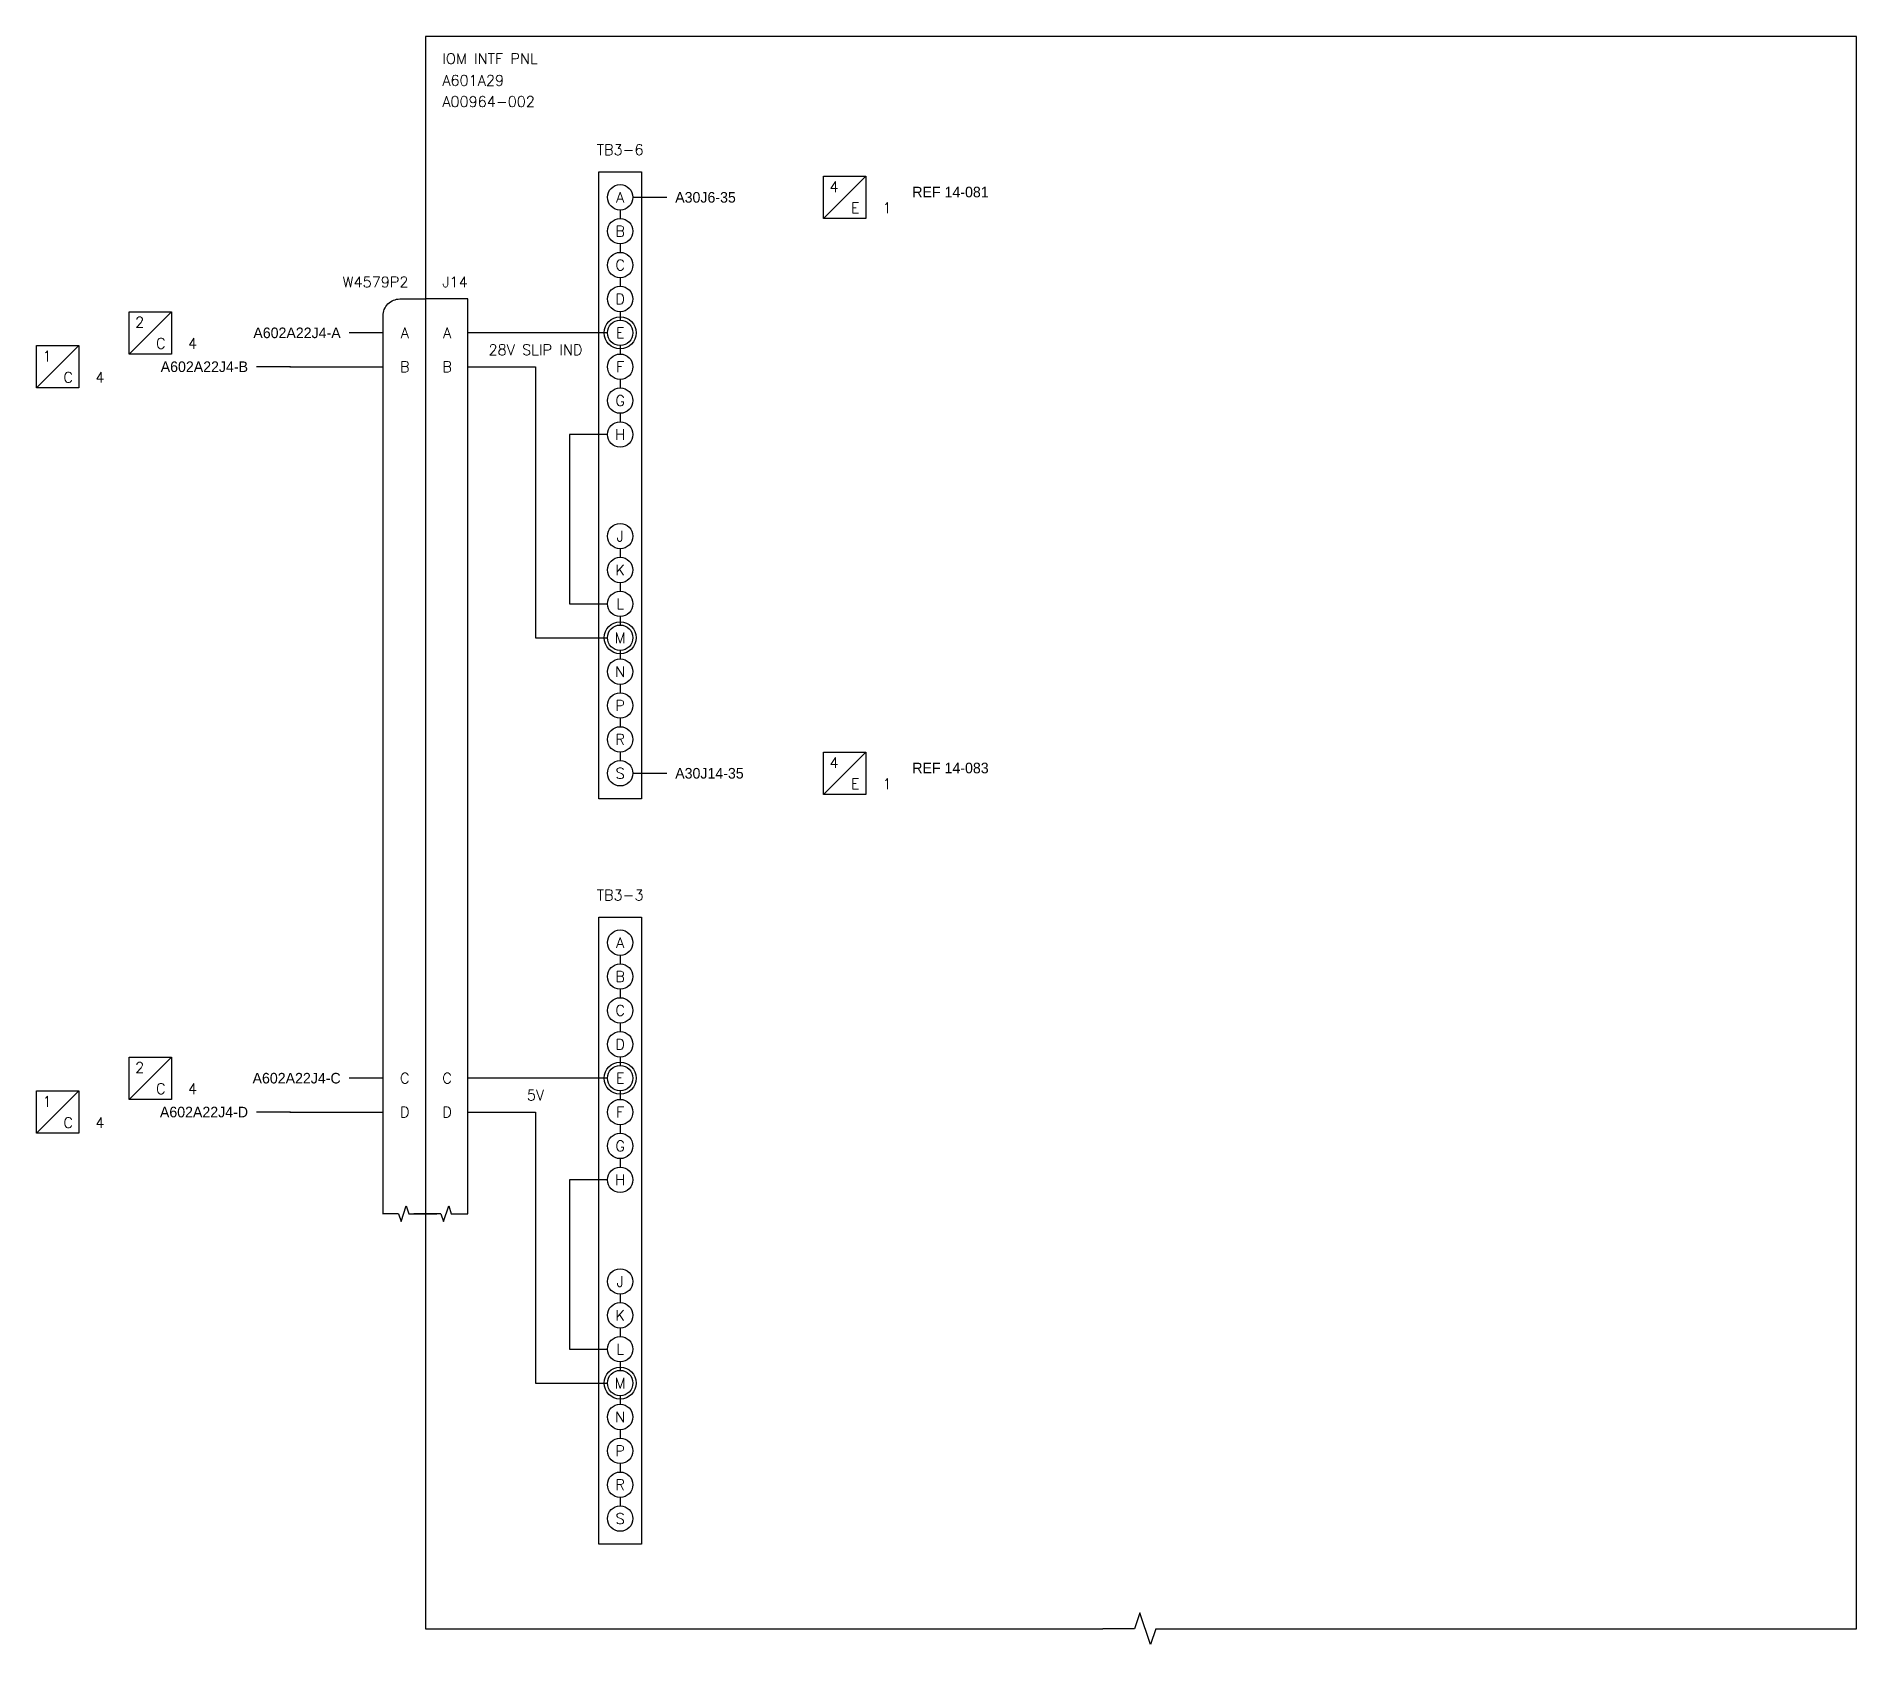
# Model space of a CAD drawing. Extents: x -29 to 207, y 0 to 19.
# Drawn here: x 154.71 to 176.2, y -0.09 to 18.9 of the extents above; entities that cross this region are included whole.
import ezdxf
from ezdxf.enums import TextEntityAlignment as Align

# ---------------------------------------------------------------- set-up
doc = ezdxf.new("R2010")
doc.units = 0
doc.header["$MEASUREMENT"] = 0
doc.linetypes.add('DGN5', pattern=[0.257567, 0.085856, -0.171711])
doc.layers.get('0').update_dxf_attribs({"linetype": 'CONTINUOUS'})
doc.styles.add('SCHEMATIC', font='romans.shx', dxfattribs={"height": 0.125})

msp = doc.modelspace()

# ---------------------------------------------------------------- texts
at = {"linetype": 'DGN5', "style": 'SCHEMATIC'}
for s, p in [('IOM INTF PNL', (159.5, 18.7)), ('A601A29', (159.5, 18.443)), ('A00964-002', (159.5, 18.193))]:
    msp.add_text(s, height=0.125, dxfattribs=at).set_placement(p, align=Align.TOP_LEFT)
at = {"style": 'SCHEMATIC'}
for s, p in [('TB3-6', (161.6, 17.562)), ('A', (161.6, 17)), ('B', (161.6, 16.6)), ('C', (161.6, 16.2)), ('D', (161.6, 15.8)), ('A', (159.056, 15.4)), ('A', (159.556, 15.4)), ('E', (161.6, 15.4)), ('B', (159.056, 15)), ('B', (159.556, 15)), ('F', (161.6, 15)), ('G', (161.6, 14.6)), ('H', (161.6, 14.2)), ('J', (161.6, 13)), ('K', (161.6, 12.6)), ('L', (161.6, 12.2)), ('M', (161.6, 11.8)), ('N', (161.6, 11.4)), ('P', (161.6, 11)), ('R', (161.6, 10.6)), ('S', (161.6, 10.2)), ('TB3-3', (161.6, 8.762)), ('A', (161.6, 8.2)), ('B', (161.6, 7.8)), ('C', (161.6, 7.4)), ('D', (161.6, 7)), ('C', (159.056, 6.6)), ('C', (159.556, 6.6)), ('E', (161.6, 6.6)), ('D', (159.056, 6.2)), ('D', (159.556, 6.2)), ('F', (161.6, 6.2)), ('G', (161.6, 5.8)), ('H', (161.6, 5.4)), ('J', (161.6, 4.2)), ('K', (161.6, 3.8)), ('L', (161.6, 3.4)), ('M', (161.6, 3)), ('N', (161.6, 2.6)), ('P', (161.6, 2.2)), ('R', (161.6, 1.8)), ('S', (161.6, 1.4))]:
    msp.add_text(s, height=0.125, dxfattribs=at).set_placement(p, align=Align.MIDDLE_CENTER)
msp.add_text('W4579P2', height=0.125, dxfattribs=at).set_placement((159.1, 16), align=Align.MIDDLE_RIGHT)
msp.add_text('J14', height=0.125, dxfattribs=at).set_placement((159.5, 16), align=Align.MIDDLE_LEFT)
at = {"linetype": 'DGN5', "style": 'SCHEMATIC'}
for s, p in [('28V SLIP IND', (160.6, 15.2)), ('5V', (160.6, 6.4))]:
    msp.add_text(s, height=0.125, dxfattribs=at).set_placement(p, align=Align.MIDDLE_CENTER)

# ---------------------------------------------------------------- blocks, each defined once
blk = doc.blocks.new('A$C25241EBF')
at = {"linetype": 'ByBlock'}
for p, q in [((0.19375, 0), (0.00625, 0)), ((0.225, 0.09375), (0.19375, 0)), ((0.2875, -0.09375), (0.225, 0.09375)), ((0.31875, 0), (0.2875, -0.09375)), ((0.31875, 0), (0.50625, 0))]:
    blk.add_line(p, q, dxfattribs=at)
blk = doc.blocks.new('DEST_FROM')
for p, q in [((-2.999, -0.25), (-2.499, 0.25)), ((0, 0), (-0.4, 0))]:
    blk.add_line(p, q)
blk.add_lwpolyline([(-2.999, 0.25), (-2.499, 0.25), (-2.499, -0.25), (-2.999, -0.25)], close=True)
for tag, p in [('DWG_TITLE', (-3.399, 0)), ('DWG_#', (-3.402, -0.2))]:
    blk.add_attdef(tag, text='', height=0.125).set_placement(p, align=Align.RIGHT)
at = {"style": 'SCHEMATIC'}
for p in [(-2.874, 0.125), (-2.624, -0.125)]:
    blk.add_attdef('X', text='', height=0.125, dxfattribs=at).set_placement(p, align=Align.MIDDLE)
blk.add_attdef('CONTACT_REFDES', text='', height=0.125).set_placement((-0.5, 0), align=Align.MIDDLE_RIGHT)
blk.add_attdef('X', text='', height=0.125, dxfattribs=at).set_placement((-2.249, -0.125), align=Align.MIDDLE_CENTER)
blk = doc.blocks.new('connector break')
at = {"linetype": 'ByBlock'}
for p, q in [((0.1875, 0), (0, 0)), ((0.21875, 0.09375), (0.1875, 0)), ((0.28125, -0.09375), (0.21875, 0.09375)), ((0.3125, 0), (0.28125, -0.09375)), ((0.3125, 0), (0.5, 0))]:
    blk.add_line(p, q, dxfattribs=at)
blk = doc.blocks.new('DEST_TO')
for p, q in [((2.25, -0.25), (2.75, 0.25)), ((0, 0), (0.4, 0))]:
    blk.add_line(p, q)
blk.add_lwpolyline([(2.25, 0.25), (2.75, 0.25), (2.75, -0.25), (2.25, -0.25)], close=True)
blk.add_attdef('CONTACT_REFDES', text='', height=0.125).set_placement((0.5, 0), align=Align.MIDDLE_LEFT)
at = {"style": 'SCHEMATIC'}
for p in [(2.375, 0.125), (2.625, -0.125)]:
    blk.add_attdef('X', text='', height=0.125, dxfattribs=at).set_placement(p, align=Align.MIDDLE)
for tag, p in [('DWG_TITLE', (3.3, 0)), ('DWG_#', (3.3, -0.2))]:
    blk.add_attdef(tag, p, '', height=0.125)
blk.add_attdef('X', text='', height=0.125, dxfattribs=at).set_placement((3, -0.125), align=Align.MIDDLE_CENTER)

# ---------------------------------------------------------------- linework, layer by layer
for p, q in [((161.6, 16.85), (161.6, 16.75)), ((161.6, 16.45), (161.6, 16.35)), ((161.6, 16.05), (161.6, 15.95)), ((161.6, 15.65), (161.6, 15.55)), ((161.45, 15.4), (159.806, 15.4)), ((161.6, 15.25), (161.6, 15.15)), ((157.7, 15), (158.8, 15)), ((161.6, 14.85), (161.6, 14.75)), ((161.6, 14.45), (161.6, 14.35)), ((161.6, 12.85), (161.6, 12.75)), ((161.6, 12.45), (161.6, 12.35)), ((161.6, 12.05), (161.6, 11.95)), ((161.6, 11.65), (161.6, 11.55)), ((161.6, 11.25), (161.6, 11.15)), ((161.6, 10.85), (161.6, 10.75)), ((161.6, 10.45), (161.6, 10.35)), ((161.6, 8.05), (161.6, 7.95)), ((161.6, 7.65), (161.6, 7.55)), ((161.6, 7.25), (161.6, 7.15)), ((161.6, 6.85), (161.6, 6.75)), ((161.45, 6.6), (159.806, 6.6)), ((161.6, 6.45), (161.6, 6.35)), ((157.7, 6.2), (158.8, 6.2)), ((161.6, 6.05), (161.6, 5.95)), ((161.6, 5.65), (161.6, 5.55)), ((161.6, 4.05), (161.6, 3.95)), ((161.6, 3.65), (161.6, 3.55)), ((161.6, 3.25), (161.6, 3.15)), ((161.6, 2.85), (161.6, 2.75)), ((161.6, 2.45), (161.6, 2.35)), ((161.6, 2.05), (161.6, 1.95)), ((161.6, 1.65), (161.6, 1.55))]:
    msp.add_line(p, q)
for points in [[(168.3, 0.1), (176.2, 0.1), (176.2, 18.9), (159.3, 18.9), (159.3, 0.1), (167.3, 0.1)], [(159.697, 5), (159.8, 5), (159.8, 15.8), (159.3, 15.8), (159.3, 5), (159.435, 5)], [(159.8, 15), (160.6, 15), (160.6, 11.8), (161.45, 11.8)], [(161.45, 14.2), (161, 14.2), (161, 12.2), (161.45, 12.2)], [(159.8, 6.2), (160.6, 6.2), (160.6, 3), (161.45, 3)], [(161.45, 5.4), (161, 5.4), (161, 3.4), (161.45, 3.4)]]:
    msp.add_lwpolyline(points)
for points in [[(161.35, 17.3), (161.85, 17.3), (161.85, 9.9), (161.35, 9.9)], [(161.35, 8.5), (161.85, 8.5), (161.85, 1.1), (161.35, 1.1)]]:
    msp.add_lwpolyline(points, close=True)
msp.add_lwpolyline([(158.903, 5), (158.8, 5), (158.8, 15.6, -0.414214), (159, 15.8), (159.3, 15.8), (159.3, 5), (159.165, 5)], format="xyb")
for centre, radius in [((161.6, 17), 0.15), ((161.6, 16.6), 0.15), ((161.6, 16.2), 0.15), ((161.6, 15.8), 0.15), ((161.6, 15.4), 0.188), ((161.6, 15.4), 0.15), ((161.6, 15), 0.15), ((161.6, 14.6), 0.15), ((161.6, 14.2), 0.15), ((161.6, 13), 0.15), ((161.6, 12.6), 0.15), ((161.6, 12.2), 0.15), ((161.6, 11.8), 0.188), ((161.6, 11.8), 0.15), ((161.6, 11.4), 0.15), ((161.6, 11), 0.15), ((161.6, 10.6), 0.15), ((161.6, 10.2), 0.15), ((161.6, 8.2), 0.15), ((161.6, 7.8), 0.15), ((161.6, 7.4), 0.15), ((161.6, 7), 0.15), ((161.6, 6.6), 0.188), ((161.6, 6.6), 0.15), ((161.6, 6.2), 0.15), ((161.6, 5.8), 0.15), ((161.6, 5.4), 0.15), ((161.6, 4.2), 0.15), ((161.6, 3.8), 0.15), ((161.6, 3.4), 0.15), ((161.6, 3), 0.188), ((161.6, 3), 0.15), ((161.6, 2.6), 0.15), ((161.6, 2.2), 0.15), ((161.6, 1.8), 0.15), ((161.6, 1.4), 0.15)]:
    msp.add_circle(centre, radius)

# ---------------------------------------------------------------- block references
ref = msp.add_blockref('DEST_TO', (161.75, 17))
ref.add_attrib('DWG_TITLE', 'REF 14-081', (165.05, 17), dxfattribs={"height": 0.125})
ref.add_attrib('X', 'E', dxfattribs={"height": 0.125, "style": 'SCHEMATIC'}).set_placement((164.375, 16.875), align=Align.MIDDLE)
ref.add_attrib('X', '4', dxfattribs={"height": 0.125, "style": 'SCHEMATIC'}).set_placement((164.125, 17.125), align=Align.MIDDLE)
ref.add_attrib('X', '1', dxfattribs={"height": 0.125, "style": 'SCHEMATIC'}).set_placement((164.75, 16.875), align=Align.MIDDLE_CENTER)
ref.add_attrib('CONTACT_REFDES', 'A30J6-35', dxfattribs={"height": 0.125}).set_placement((162.25, 17), align=Align.MIDDLE_LEFT)
ref = msp.add_blockref('DEST_FROM', (158.8, 15.4))
ref.add_attrib('CONTACT_REFDES', 'A602A22J4-A', dxfattribs={"height": 0.125}).set_placement((158.3, 15.4), align=Align.MIDDLE_RIGHT)
ref.add_attrib('X', 'C', dxfattribs={"height": 0.125, "style": 'SCHEMATIC'}).set_placement((156.176, 15.275), align=Align.MIDDLE)
ref.add_attrib('X', '2', dxfattribs={"height": 0.125, "style": 'SCHEMATIC'}).set_placement((155.926, 15.525), align=Align.MIDDLE)
ref.add_attrib('X', '4', dxfattribs={"height": 0.125, "style": 'SCHEMATIC'}).set_placement((156.551, 15.275), align=Align.MIDDLE_CENTER)
ref = msp.add_blockref('DEST_FROM', (157.706, 15))
ref.add_attrib('CONTACT_REFDES', 'A602A22J4-B', dxfattribs={"height": 0.125}).set_placement((157.206, 15), align=Align.MIDDLE_RIGHT)
ref.add_attrib('X', 'C', dxfattribs={"height": 0.125, "style": 'SCHEMATIC'}).set_placement((155.082, 14.875), align=Align.MIDDLE)
ref.add_attrib('X', '1', dxfattribs={"height": 0.125, "style": 'SCHEMATIC'}).set_placement((154.832, 15.125), align=Align.MIDDLE)
ref.add_attrib('X', '4', dxfattribs={"height": 0.125, "style": 'SCHEMATIC'}).set_placement((155.457, 14.875), align=Align.MIDDLE_CENTER)
ref = msp.add_blockref('DEST_TO', (161.75, 10.2))
ref.add_attrib('DWG_TITLE', 'REF 14-083', (165.05, 10.2), dxfattribs={"height": 0.125})
ref.add_attrib('X', 'E', dxfattribs={"height": 0.125, "style": 'SCHEMATIC'}).set_placement((164.375, 10.075), align=Align.MIDDLE)
ref.add_attrib('X', '4', dxfattribs={"height": 0.125, "style": 'SCHEMATIC'}).set_placement((164.125, 10.325), align=Align.MIDDLE)
ref.add_attrib('X', '1', dxfattribs={"height": 0.125, "style": 'SCHEMATIC'}).set_placement((164.75, 10.075), align=Align.MIDDLE_CENTER)
ref.add_attrib('CONTACT_REFDES', 'A30J14-35', dxfattribs={"height": 0.125}).set_placement((162.25, 10.2), align=Align.MIDDLE_LEFT)
ref = msp.add_blockref('DEST_FROM', (158.8, 6.6))
ref.add_attrib('CONTACT_REFDES', 'A602A22J4-C', dxfattribs={"height": 0.125}).set_placement((158.3, 6.6), align=Align.MIDDLE_RIGHT)
ref.add_attrib('X', 'C', dxfattribs={"height": 0.125, "style": 'SCHEMATIC'}).set_placement((156.176, 6.475), align=Align.MIDDLE)
ref.add_attrib('X', '2', dxfattribs={"height": 0.125, "style": 'SCHEMATIC'}).set_placement((155.926, 6.725), align=Align.MIDDLE)
ref.add_attrib('X', '4', dxfattribs={"height": 0.125, "style": 'SCHEMATIC'}).set_placement((156.551, 6.475), align=Align.MIDDLE_CENTER)
ref = msp.add_blockref('DEST_FROM', (157.706, 6.2))
ref.add_attrib('CONTACT_REFDES', 'A602A22J4-D', dxfattribs={"height": 0.125}).set_placement((157.206, 6.2), align=Align.MIDDLE_RIGHT)
ref.add_attrib('X', 'C', dxfattribs={"height": 0.125, "style": 'SCHEMATIC'}).set_placement((155.082, 6.075), align=Align.MIDDLE)
ref.add_attrib('X', '1', dxfattribs={"height": 0.125, "style": 'SCHEMATIC'}).set_placement((154.832, 6.325), align=Align.MIDDLE)
ref.add_attrib('X', '4', dxfattribs={"height": 0.125, "style": 'SCHEMATIC'}).set_placement((155.457, 6.075), align=Align.MIDDLE_CENTER)
at = {"xscale": -1}
for p in [(159.3, 5), (159.8, 5)]:
    msp.add_blockref('A$C25241EBF', p, dxfattribs=at)
at = {"xscale": 2, "yscale": 2, "zscale": 2}
msp.add_blockref('connector break', (167.3, 0.1), dxfattribs=at)

msp.set_redraw_order([(e.dxf.handle, doc.entitydb.next_handle()) for e in msp.query("TEXT MTEXT ATTDEF DIMENSION ARC_DIMENSION")])  # texts and dimensions are drawn at this point

doc.saveas('drawing.dxf')
